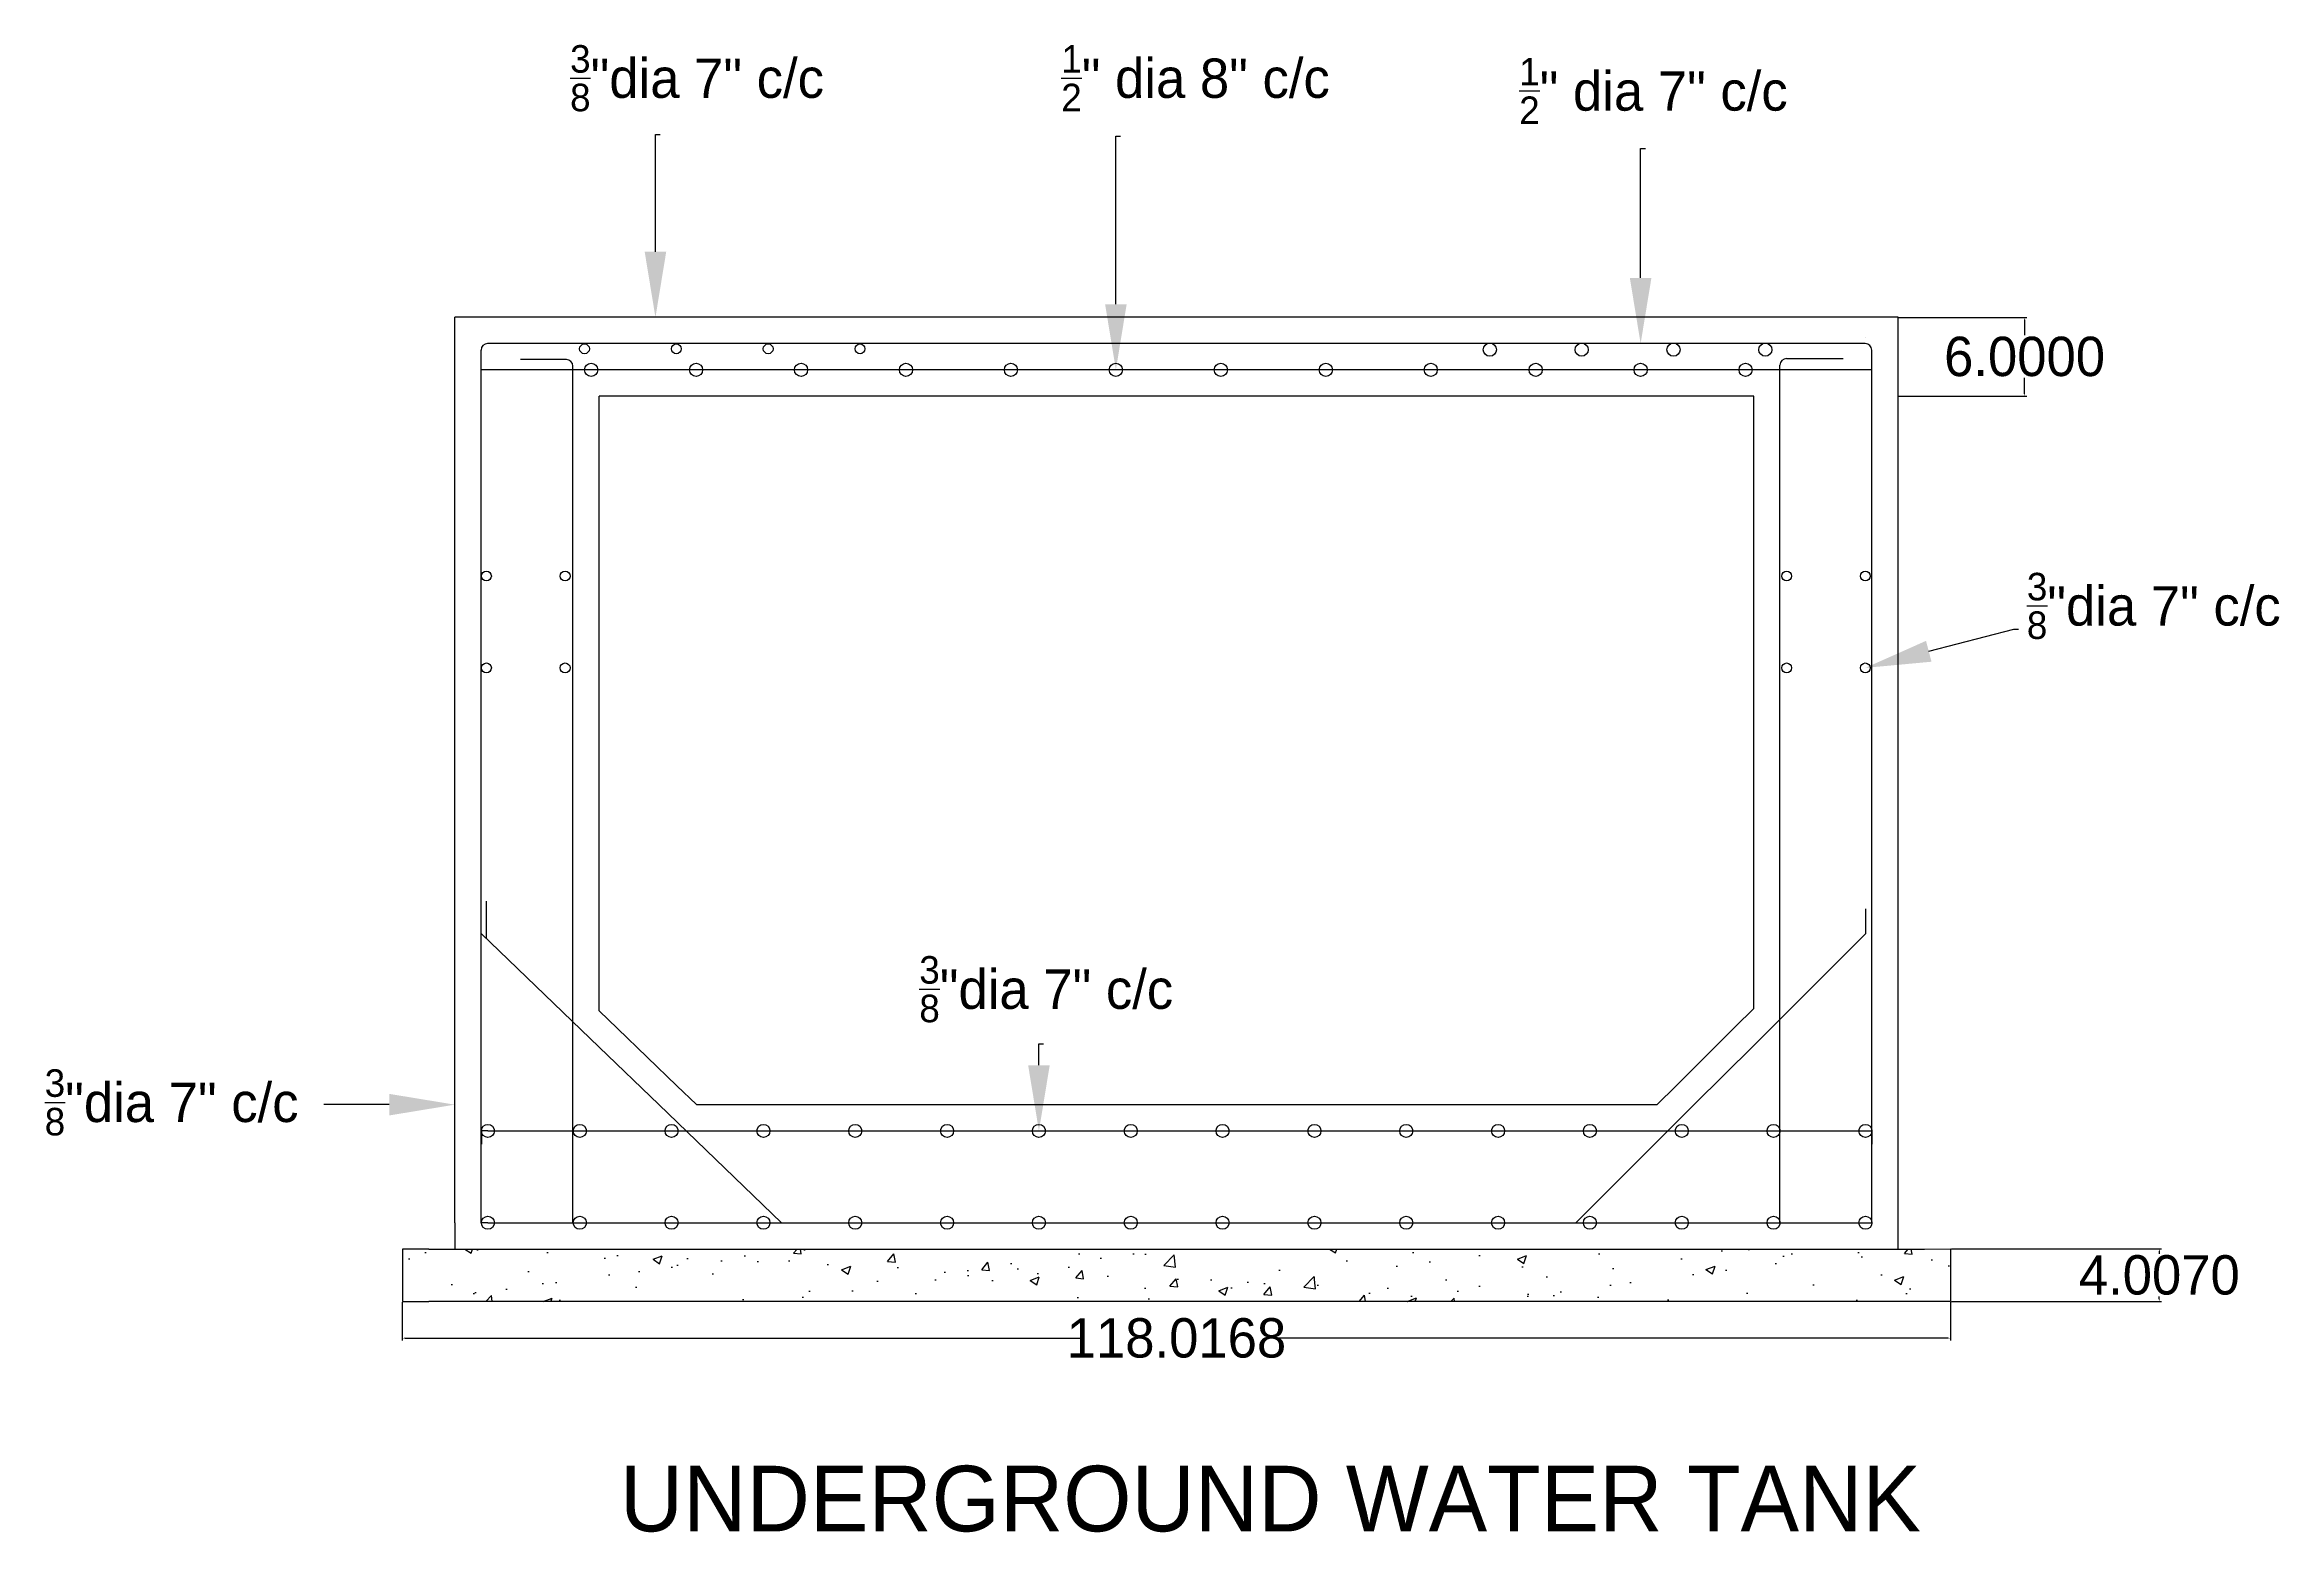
# Model space of a CAD drawing. Header units: inches. Extents: x 12 to 183, y 2 to 116.
import ezdxf
from ezdxf import colors
from ezdxf.entities.mleader import LeaderData, LeaderLine
from ezdxf.math import Vec2, Vec3

# ---------------------------------------------------------------- set-up
doc = ezdxf.new("R2010")
doc.units = ezdxf.units.IN
doc.header["$MEASUREMENT"] = 0
for name, color, linetype in [('Circles', 50, 'Continuous'), ('Rebar lines', 200, 'Continuous'), ('Text', 30, 'Continuous')]:
    doc.layers.add(name, color=color, linetype=linetype)
doc.styles.get("Standard").update_dxf_attribs({"font": ''})
doc.styles.get('Standard').set_extended_font_data('Bahnschrift')
doc.dimstyles.get("Standard").update_dxf_attribs({"dimtxt": 0.18, "dimasz": 0.18, "dimexe": 0.18, "dimexo": 0.0625, "dimgap": 0.09, "dimtad": 0, "dimtih": 1, "dimtoh": 1, "dimdec": 4, "dimzin": 0, "dimdsep": 46, "dimtxsty": 'Standard', "dimcen": 0.09, "dimadec": 0, "dimazin": 0, "dimtfac": 1, "dimtdec": 4, "dimtofl": 0, "dimtmove": 0, "dimatfit": 3, "dimfxl": 1, "dimtolj": 1, "dimtzin": 0, "dimarcsym": 0})

# ---------------------------------------------------------------- blocks, each defined once
blk = doc.blocks.new('*U20')
blk.add_circle((0, 0), 0.5)
blk = doc.blocks.new('*U22')
at = {"layer": 'Circles', "color": 0, "linetype": 'ByBlock', "lineweight": -2, "transparency": 16777216}
for p in [(0, 0), (7, 0), (14, 0), (21, 0), (28, 0), (35, 0), (42, 0), (49, 0), (56, 0), (63, 0), (70, 0), (77, 0), (84, 0), (91, 0), (98, 0), (105, 0)]:
    blk.add_blockref('*U20', p, dxfattribs=at)
blk = doc.blocks.new('*U23')
blk.add_circle((0, 0), 0.5)
blk = doc.blocks.new('*U24')
at = {"layer": 'Circles', "color": 0, "linetype": 'ByBlock', "lineweight": -2, "transparency": 16777216}
for p in [(0, 0), (7, 0), (14, 0), (21, 0), (28, 0), (35, 0), (42, 0), (49, 0), (56, 0), (63, 0), (70, 0), (77, 0), (84, 0), (91, 0), (98, 0), (105, 0)]:
    blk.add_blockref('*U23', p, dxfattribs=at)
blk = doc.blocks.new('*U25')
blk.add_circle((0, 0), 0.5)
blk = doc.blocks.new('*U26')
at = {"layer": 'Circles', "color": 0, "linetype": 'ByBlock', "lineweight": -2, "transparency": 16777216}
for p in [(0, 0), (8, 0), (16, 0), (24, 0), (32, 0), (40, 0), (48, 0), (56, 0), (64, 0), (72, 0), (80, 0), (88, 0)]:
    blk.add_blockref('*U25', p, dxfattribs=at)
blk = doc.blocks.new('*U27')
blk.add_circle((0, 0), 0.375)
blk = doc.blocks.new('*U28')
at = {"layer": 'Circles', "color": 0, "linetype": 'ByBlock', "lineweight": -2, "transparency": 16777216}
for p in [(0, 0), (7, 0), (14, 0), (21, 0)]:
    blk.add_blockref('*U27', p, dxfattribs=at)
blk = doc.blocks.new('*U29')
blk.add_circle((0, 0), 0.5)
blk = doc.blocks.new('*U30')
at = {"layer": 'Circles', "color": 0, "linetype": 'ByBlock', "lineweight": -2, "transparency": 16777216}
for p in [(0, 0), (7, 0), (14, 0), (21, 0)]:
    blk.add_blockref('*U29', p, dxfattribs=at)
blk = doc.blocks.new('*U31')
blk.add_circle((0, 0), 0.375)
blk = doc.blocks.new('*U32')
at = {"layer": 'Circles', "color": 0, "linetype": 'ByBlock', "lineweight": -2, "transparency": 16777216}
for p in [(0, 7), (6, 7), (0, 0), (6, 0)]:
    blk.add_blockref('*U31', p, dxfattribs=at)
blk = doc.blocks.new('*U33')
blk.add_circle((0, 0), 0.375)
blk = doc.blocks.new('*U34')
at = {"layer": 'Circles', "color": 0, "linetype": 'ByBlock', "lineweight": -2, "transparency": 16777216}
for p in [(0, 7), (6, 7), (0, 0), (6, 0)]:
    blk.add_blockref('*U33', p, dxfattribs=at)
blk = doc.blocks.new('*D35')
at = {"layer": 'Defpoints', "color": 0, "transparency": 16777216}
for p in [(153.59, 95.01), (153.59, 89.01), (163.23, 89.01)]:
    blk.add_point(p, dxfattribs=at)
at = {"layer": 'Text', "color": 0, "lineweight": -2, "transparency": 16777216}
for p, q in [((153.65, 95.01), (163.41, 95.01)), ((163.23, 94.83), (163.23, 93.64)), ((163.23, 89.19), (163.23, 90.39)), ((153.65, 89.01), (163.41, 89.01))]:
    blk.add_line(p, q, dxfattribs=at)
at = {"layer": 'Text', "color": 0, "transparency": 16777216}
for points in [[(163.2, 94.83), (163.26, 94.83), (163.23, 95.01)], [(163.2, 89.19), (163.26, 89.19), (163.23, 89.01)]]:
    blk.add_solid(points, dxfattribs=at)
at = {"layer": 'Text', "color": 0, "transparency": 16777216, "insert": (163.23, 92.01), "char_height": 0.18, "attachment_point": 5}
blk.add_mtext('\\A1;{\\H16.66667x;6.0000}', dxfattribs=at)
blk = doc.blocks.new('*D37')
at = {"layer": 'Defpoints', "color": 0, "transparency": 16777216}
for p in [(39.57, 20.01), (157.59, 20.01), (157.59, 17.22)]:
    blk.add_point(p, dxfattribs=at)
at = {"layer": 'Text', "color": 0, "lineweight": -2, "transparency": 16777216}
for p, q in [((39.57, 19.95), (39.57, 17.04)), ((157.59, 19.95), (157.59, 17.04)), ((39.75, 17.22), (91.51, 17.22)), ((157.41, 17.22), (105.65, 17.22))]:
    blk.add_line(p, q, dxfattribs=at)
at = {"layer": 'Text', "color": 0, "transparency": 16777216}
for points in [[(39.75, 17.25), (39.75, 17.19), (39.57, 17.22)], [(157.41, 17.25), (157.41, 17.19), (157.59, 17.22)]]:
    blk.add_solid(points, dxfattribs=at)
at = {"layer": 'Text', "color": 0, "transparency": 16777216, "insert": (98.58, 17.22), "char_height": 0.18, "attachment_point": 5}
blk.add_mtext('\\A1;{\\H16.66667x;118.0168}', dxfattribs=at)
blk = doc.blocks.new('*D39')
at = {"layer": 'Defpoints', "color": 0, "transparency": 16777216}
for p in [(157.59, 24.02), (157.59, 20.01), (173.5, 20.01)]:
    blk.add_point(p, dxfattribs=at)
at = {"layer": 'Text', "color": 0, "lineweight": -2, "transparency": 16777216}
for p, q in [((157.65, 24.02), (173.68, 24.02)), ((173.5, 23.84), (173.5, 23.64)), ((157.65, 20.01), (173.68, 20.01)), ((173.5, 20.19), (173.5, 20.39))]:
    blk.add_line(p, q, dxfattribs=at)
at = {"layer": 'Text', "color": 0, "transparency": 16777216}
for points in [[(173.47, 23.84), (173.53, 23.84), (173.5, 24.02)], [(173.47, 20.19), (173.53, 20.19), (173.5, 20.01)]]:
    blk.add_solid(points, dxfattribs=at)
at = {"layer": 'Text', "color": 0, "transparency": 16777216, "insert": (173.5, 22.02), "char_height": 0.18, "attachment_point": 5}
blk.add_mtext('\\A1;{\\H16.667x;4.0070}', dxfattribs=at)

msp = doc.modelspace()

# ---------------------------------------------------------------- hatches: boundary and pattern name
h = msp.add_hatch()
h.set_pattern_fill('AR-CONC', color=256)
h.set_pattern_definition([(50, (34.906, 19.2965), (7.1726, -0.62752), [0.75, -8.25]), (355, (34.906, 19.2965), (-1.3875, 7.5219), [0.6, -6.6]), (100.4514, (35.504, 19.244), (5.7851, 6.8944), [0.6374, -7.01142]), (46.184, (34.906, 21.2965), (10.6724, -1.6552), [1.125, -12.375]), (96.636, (35.795, 21.159), (9.3466, 9.7412), [0.9561, -10.5171]), (351.184, (34.906, 21.296), (9.3466, 9.7412), [0.9, -9.9]), (21, (35.906, 20.7965), (5.96907, -4.0262), [0.75, -8.25]), (326, (35.906, 20.7965), (2.43315, 7.2515), [0.6, -6.6]), (71.4514, (36.4035, 20.461), (8.40222, 3.2253), [0.6374, -7.01142]), (37.5, (34.906, 19.2965), (0.1216, 3.32894), [0, -6.52, 0, -6.7, 0, -6.625]), (7.5, (34.906, 19.2965), (2.6307, 3.94412), [0, -3.82, 0, -6.37, 0, -2.525]), (327.5, (32.676, 19.2965), (5.338224, -0.22555), [0, -2.5, 0, -7.8, 0, -10.35]), (317.5, (31.676, 19.2965), (5.83186, 1.00105), [0, -3.25, 0, -5.18, 0, -7.35])])
h.paths.add_polyline_path([(157.59001, 24.0186), (155.59002, 24.0116), (151.59002, 24.0116), (151.09705, 24.0116), (46.09705, 24.0116), (41.59705, 24.0116), (39.57319, 24.00983), (39.57319, 20.0116), (41.59705, 20.0116), (46.09705, 20.0116), (155.59002, 20.0116), (157.59001, 20.0116)])

# ---------------------------------------------------------------- linework, layer by layer
for p, q in [((153.58652, 95.0116), (43.57319, 95.0116)), ((43.57319, 89.0116), (43.57319, 95.0116)), ((153.58652, 89.0116), (153.58652, 95.0116)), ((151.08652, 93.5116), (151.08652, 93.5116)), ((43.57319, 35.0116), (43.57319, 89.0116)), ((142.58652, 89.0116), (54.57319, 89.0116)), ((54.57319, 83.0116), (54.57319, 89.0116)), ((142.58652, 83.0116), (142.58652, 89.0116)), ((153.58652, 35.0116), (153.58652, 89.0116)), ((54.57319, 42.15927), (54.57319, 83.0116)), ((142.58652, 42.34884), (142.58652, 83.0116)), ((55.96005, 40.82455), (54.57319, 42.15927)), ((136.64071, 36.42889), (141.17539, 40.94385)), ((141.17539, 40.94385), (142.58652, 42.34884)), ((60.50277, 36.45265), (55.96005, 40.82455)), ((62.00012, 35.0116), (60.50277, 36.45265)), ((135.21723, 35.0116), (136.64071, 36.42889)), ((43.57319, 27.02271), (43.57319, 35.0116)), ((62.00012, 35.0116), (135.21723, 35.0116)), ((153.58652, 27.0116), (153.58652, 35.0116)), ((45.59564, 33.0116), (45.59564, 32.0116)), ((151.59705, 33.0116), (151.59705, 32.0116)), ((43.57319, 26.0116), (43.57319, 27.02271)), ((43.57319, 26.0116), (43.57319, 24.00983)), ((144.58652, 26.0116), (144.58652, 27.0116)), ((153.58652, 26.0116), (153.58652, 27.0116)), ((153.59002, 24.0116), (153.58652, 26.0116)), ((41.59705, 24.0116), (39.57319, 24.00983)), ((39.57319, 24.00983), (39.57319, 20.0116)), ((41.59705, 24.0116), (46.09705, 24.0116)), ((46.09705, 24.0116), (151.09705, 24.0116)), ((151.09705, 24.0116), (151.59002, 24.0116)), ((151.59002, 24.0116), (155.59002, 24.0116)), ((155.59002, 24.0116), (157.59001, 24.0186)), ((157.59001, 24.0186), (157.59001, 20.0116)), ((39.57319, 20.0116), (41.59705, 20.0116)), ((46.09705, 20.0116), (41.59705, 20.0116)), ((155.59002, 20.0116), (46.09705, 20.0116)), ((157.59001, 20.0116), (155.59002, 20.0116))]:
    msp.add_line(p, q)
at = {"layer": 'Rebar lines'}
for p, q in [((45.57319, 87.0116), (45.57319, 92.5116)), ((151.08652, 93.0116), (46.07319, 93.0116)), ((151.08652, 93.0116), (151.08652, 93.0116)), ((151.58652, 87.0116), (151.58652, 92.5116)), ((151.58652, 91.0116), (45.57319, 91.0116)), ((52.07319, 91.78831), (48.57931, 91.78831)), ((52.57319, 85.45929), (52.57319, 91.28831)), ((144.58652, 85.17331), (144.58652, 91.36517)), ((145.08652, 91.86517), (149.38947, 91.86517)), ((45.57319, 35.0116), (45.57319, 87.0116)), ((151.58652, 35.0116), (151.58652, 87.0116)), ((52.57319, 35.0116), (52.57319, 85.45929)), ((144.58652, 35.0116), (144.58652, 85.17331)), ((45.97994, 47.65364), (45.97994, 50.51587)), ((151.14226, 48.0451), (151.14226, 49.92712)), ((54.57319, 39.38351), (45.57319, 48.0451)), ((142.58652, 39.52656), (151.14226, 48.0451)), ((59.11591, 35.0116), (54.57319, 39.38351)), ((138.05184, 35.0116), (142.58652, 39.52656)), ((45.57319, 27.02271), (45.57319, 35.0116)), ((52.57319, 27.02271), (52.57319, 35.0116)), ((68.46755, 26.0116), (59.11591, 35.0116)), ((129.01253, 26.0116), (138.05184, 35.0116)), ((144.58652, 27.0116), (144.58652, 35.0116)), ((151.58652, 27.0116), (151.58652, 35.0116)), ((46.09705, 33.0116), (45.59564, 33.0116)), ((46.09705, 33.0116), (151.09705, 33.0116)), ((151.09705, 33.0116), (151.59705, 33.0116)), ((45.57319, 26.0116), (45.57319, 27.02271)), ((46.09705, 26.0116), (45.57319, 26.0116)), ((46.09705, 26.0116), (151.09705, 26.0116)), ((52.57319, 26.0116), (52.57319, 27.02271)), ((151.09705, 26.0116), (151.58652, 26.0116)), ((151.58652, 26.0116), (151.58652, 27.0116))]:
    msp.add_line(p, q, dxfattribs=at)
for centre, start, end in [((46.07319, 92.5116), 90, 180), ((151.08652, 92.5116), 0, 90), ((52.07319, 91.28831), 0, 90), ((145.08652, 91.36517), 90, 180)]:
    msp.add_arc(centre, 0.5, start, end, dxfattribs=at)

# ---------------------------------------------------------------- block references
at = {"layer": 'Circles'}
for name, p in [('*U28', (53.45757, 92.60944)), ('*U30', (122.46896, 92.5459)), ('*U26', (53.96303, 91.0116)), ('*U34', (45.98109, 68.29742)), ('*U32', (145.08892, 68.29742)), ('*U24', (46.09705, 33.0116)), ('*U22', (46.09705, 26.0116))]:
    msp.add_blockref(name, p, dxfattribs=at)

# ---------------------------------------------------------------- texts
at = {"insert": (56.14838, 7.49485), "char_height": 5, "attachment_point": 1}
msp.add_mtext_dynamic_manual_height_columns('\\A1;UNDERGROUND WATER TANK', width=108.8139013, gutter_width=1, heights=[0], dxfattribs=at)
at = {"layer": 'Text', "char_height": 3, "attachment_point": 1}
for s, insert in [('\\A1;{\\H0.7x;\\S3/8;}"dia 7" c/c', (52.35968, 115.755)), ('\\A1;{\\H0.7x;\\S1/2;}" dia 8" c/c', (89.80135, 115.755)), ('\\A1;{\\H0.7x;\\S1/2;\\H1.42857x;" dia 7" c/c}', (124.7079, 114.78115)), ('\\A1;{\\H0.7x;\\S3/8;}"dia 7" c/c', (163.40345, 75.53984)), ('\\A1;{\\H0.7x;\\S3/8;}"dia 7" c/c', (78.97816, 46.33314)), ('\\A1;{\\H0.7x;\\S3/8;}"dia 7" c/c', (12.30879, 37.70725))]:
    msp.add_mtext_dynamic_manual_height_columns(s, width=62.237349, gutter_width=1, heights=[0], dxfattribs=dict(at, insert=insert))

# ---------------------------------------------------------------- dimensions: what is measured, and where the dimension line sits
at = {"layer": 'Text'}
for base, p1, p2, text, picture, middle in [((163.23018, 89.0116), (153.58652, 95.0116), (153.58652, 89.0116), '{\\H16.66667x;<>}', '*D35', (163.23018, 92.0116)), ((173.50404, 20.0116), (157.59001, 24.0186), (157.59001, 20.0116), '{\\H16.667x;<>}', '*D39', (173.50404, 22.0151))]:
    dim = msp.add_linear_dim(base=base, p1=p1, p2=p2, angle=90, text=text, dimstyle='Standard', dxfattribs=at)
    dim.commit()
    dim.dimension.update_dxf_attribs({"geometry": picture, "text_midpoint": middle})
dim = msp.add_linear_dim(base=(157.59001, 17.2226), p1=(39.57319, 20.0116), p2=(157.59001, 20.0116), text='{\\H16.66667x;<>}', dimstyle='Standard', dxfattribs=at)
dim.commit()
dim.dimension.update_dxf_attribs({"geometry": '*D37', "text_midpoint": (98.5816, 17.2226)})

# ---------------------------------------------------------------- leaders
ml = msp.add_multileader_mtext('Standard', dxfattribs=at)
ml.set_content('', color=256)
ml.set_leader_properties()
ml.build(insert=Vec2(0, 0))
ml.multileader.update_dxf_attribs({"dogleg_length": 0.36, "arrow_head_size": 5})
ctx = ml.context
ctx.base_point, ctx.char_height, ctx.arrow_head_size, ctx.landing_gap_size, ctx.plane_origin = Vec3(59.22499, 108.94629), 0.18, 5, 0.09, Vec3(58.86499, 95.0116)
notes = []
notes.append((ctx, [(0, (1, 1, 0), (58.86499, 108.94629), (1, 0), 0.36, [(0, [(58.86499, 95.0116)], 0, [])])]))
ctx.mtext.insert, ctx.mtext.flow_direction = Vec3(59.31499, 109.03629), 5
ml = msp.add_multileader_mtext('Standard', dxfattribs=at)
ml.set_content('', color=256)
ml.set_leader_properties()
ml.build(insert=Vec2(0, 0))
ml.multileader.update_dxf_attribs({"dogleg_length": 0.36, "arrow_head_size": 5})
ctx = ml.context
ctx.base_point, ctx.char_height, ctx.arrow_head_size, ctx.landing_gap_size, ctx.plane_origin = Vec3(94.32303, 108.81296), 0.18, 5, 0.09, Vec3(93.96303, 91.52715)
notes.append((ctx, [(0, (1, 1, 0), (93.96303, 108.81296), (1, 0), 0.36, [(0, [(93.96303, 91.0116)], 0, [])])]))
ctx.mtext.insert, ctx.mtext.flow_direction = Vec3(94.41303, 108.90296), 5
ml = msp.add_multileader_mtext('Standard', dxfattribs=at)
ml.set_content('', color=256)
ml.set_leader_properties()
ml.build(insert=Vec2(0, 0))
ml.multileader.update_dxf_attribs({"dogleg_length": 0.36, "arrow_head_size": 5})
ctx = ml.context
ctx.base_point, ctx.char_height, ctx.arrow_head_size, ctx.landing_gap_size, ctx.plane_origin = Vec3(134.32303, 107.87969), 0.18, 5, 0.09, Vec3(133.96303, 93.0116)
notes.append((ctx, [(0, (1, 1, 0), (133.96303, 107.87969), (1, 0), 0.36, [(0, [(133.96303, 93.0116)], 0, [])])]))
ctx.mtext.insert, ctx.mtext.flow_direction = Vec3(134.41303, 107.96969), 5
ml = msp.add_multileader_mtext('Standard', dxfattribs=at)
ml.set_content('', color=256)
ml.set_leader_properties()
ml.build(insert=Vec2(0, 0))
ml.multileader.update_dxf_attribs({"dogleg_length": 0.36, "arrow_head_size": 5})
ctx = ml.context
ctx.base_point, ctx.char_height, ctx.arrow_head_size, ctx.landing_gap_size, ctx.plane_origin = Vec3(162.76076, 71.25357), 0.18, 5, 0.09, Vec3(151.08892, 68.29742)
notes.append((ctx, [(0, (1, 1, 0), (162.40076, 71.25357), (1, 0), 0.36, [(0, [(151.08892, 68.29742)], 0, [])])]))
ctx.mtext.insert, ctx.mtext.flow_direction = Vec3(162.85076, 71.34357), 5
ml = msp.add_multileader_mtext('Standard', dxfattribs=at)
ml.set_content('', color=256)
ml.set_leader_properties()
ml.build(insert=Vec2(0, 0))
ml.multileader.update_dxf_attribs({"dogleg_length": 0.36, "arrow_head_size": 5})
ctx = ml.context
ctx.base_point, ctx.char_height, ctx.arrow_head_size, ctx.landing_gap_size, ctx.plane_origin = Vec3(88.45705, 39.64818), 0.18, 5, 0.09, Vec3(88.09705, 33.0116)
notes.append((ctx, [(0, (1, 1, 0), (88.09705, 39.64818), (1, 0), 0.36, [(0, [(88.09705, 33.0116)], 0, [])])]))
ctx.mtext.insert, ctx.mtext.flow_direction = Vec3(88.54705, 39.73818), 5
ml = msp.add_multileader_mtext('Standard', dxfattribs=at)
ml.set_content('', color=256)
ml.set_leader_properties()
ml.build(insert=Vec2(0, 0))
ml.multileader.update_dxf_attribs({"dogleg_length": 0.36, "arrow_head_size": 5})
ctx = ml.context
ctx.base_point, ctx.char_height, ctx.arrow_head_size, ctx.landing_gap_size, ctx.plane_origin = Vec3(33.40305, 35.0116), 0.18, 5, 0.09, Vec3(43.57319, 35.0116)
ctx.text_align_type = 2
notes.append((ctx, [(0, (1, 1, 0), (33.94305, 35.0116), (-1, 0), 0.36, [(0, [(43.57319, 35.0116)], 0, [])])]))
ctx.mtext.insert, ctx.mtext.alignment, ctx.mtext.flow_direction = Vec3(33.49305, 35.1016), 3, 5
for ctx, leaders in notes:
    for number, flags, end, landing, length, lines in leaders:
        leader = LeaderData()
        leader.index, (leader.has_last_leader_line, leader.has_dogleg_vector, leader.attachment_direction) = number, flags
        leader.last_leader_point, leader.dogleg_vector, leader.dogleg_length = Vec3(end), Vec3(landing), length
        for number, points, colour, breaks in lines:
            line = LeaderLine()
            line.index, line.vertices, line.color, line.breaks = number, Vec3.list(points), colors.encode_raw_color(colour), breaks
            leader.lines.append(line)
        ctx.leaders.append(leader)

doc.saveas('drawing.dxf')
